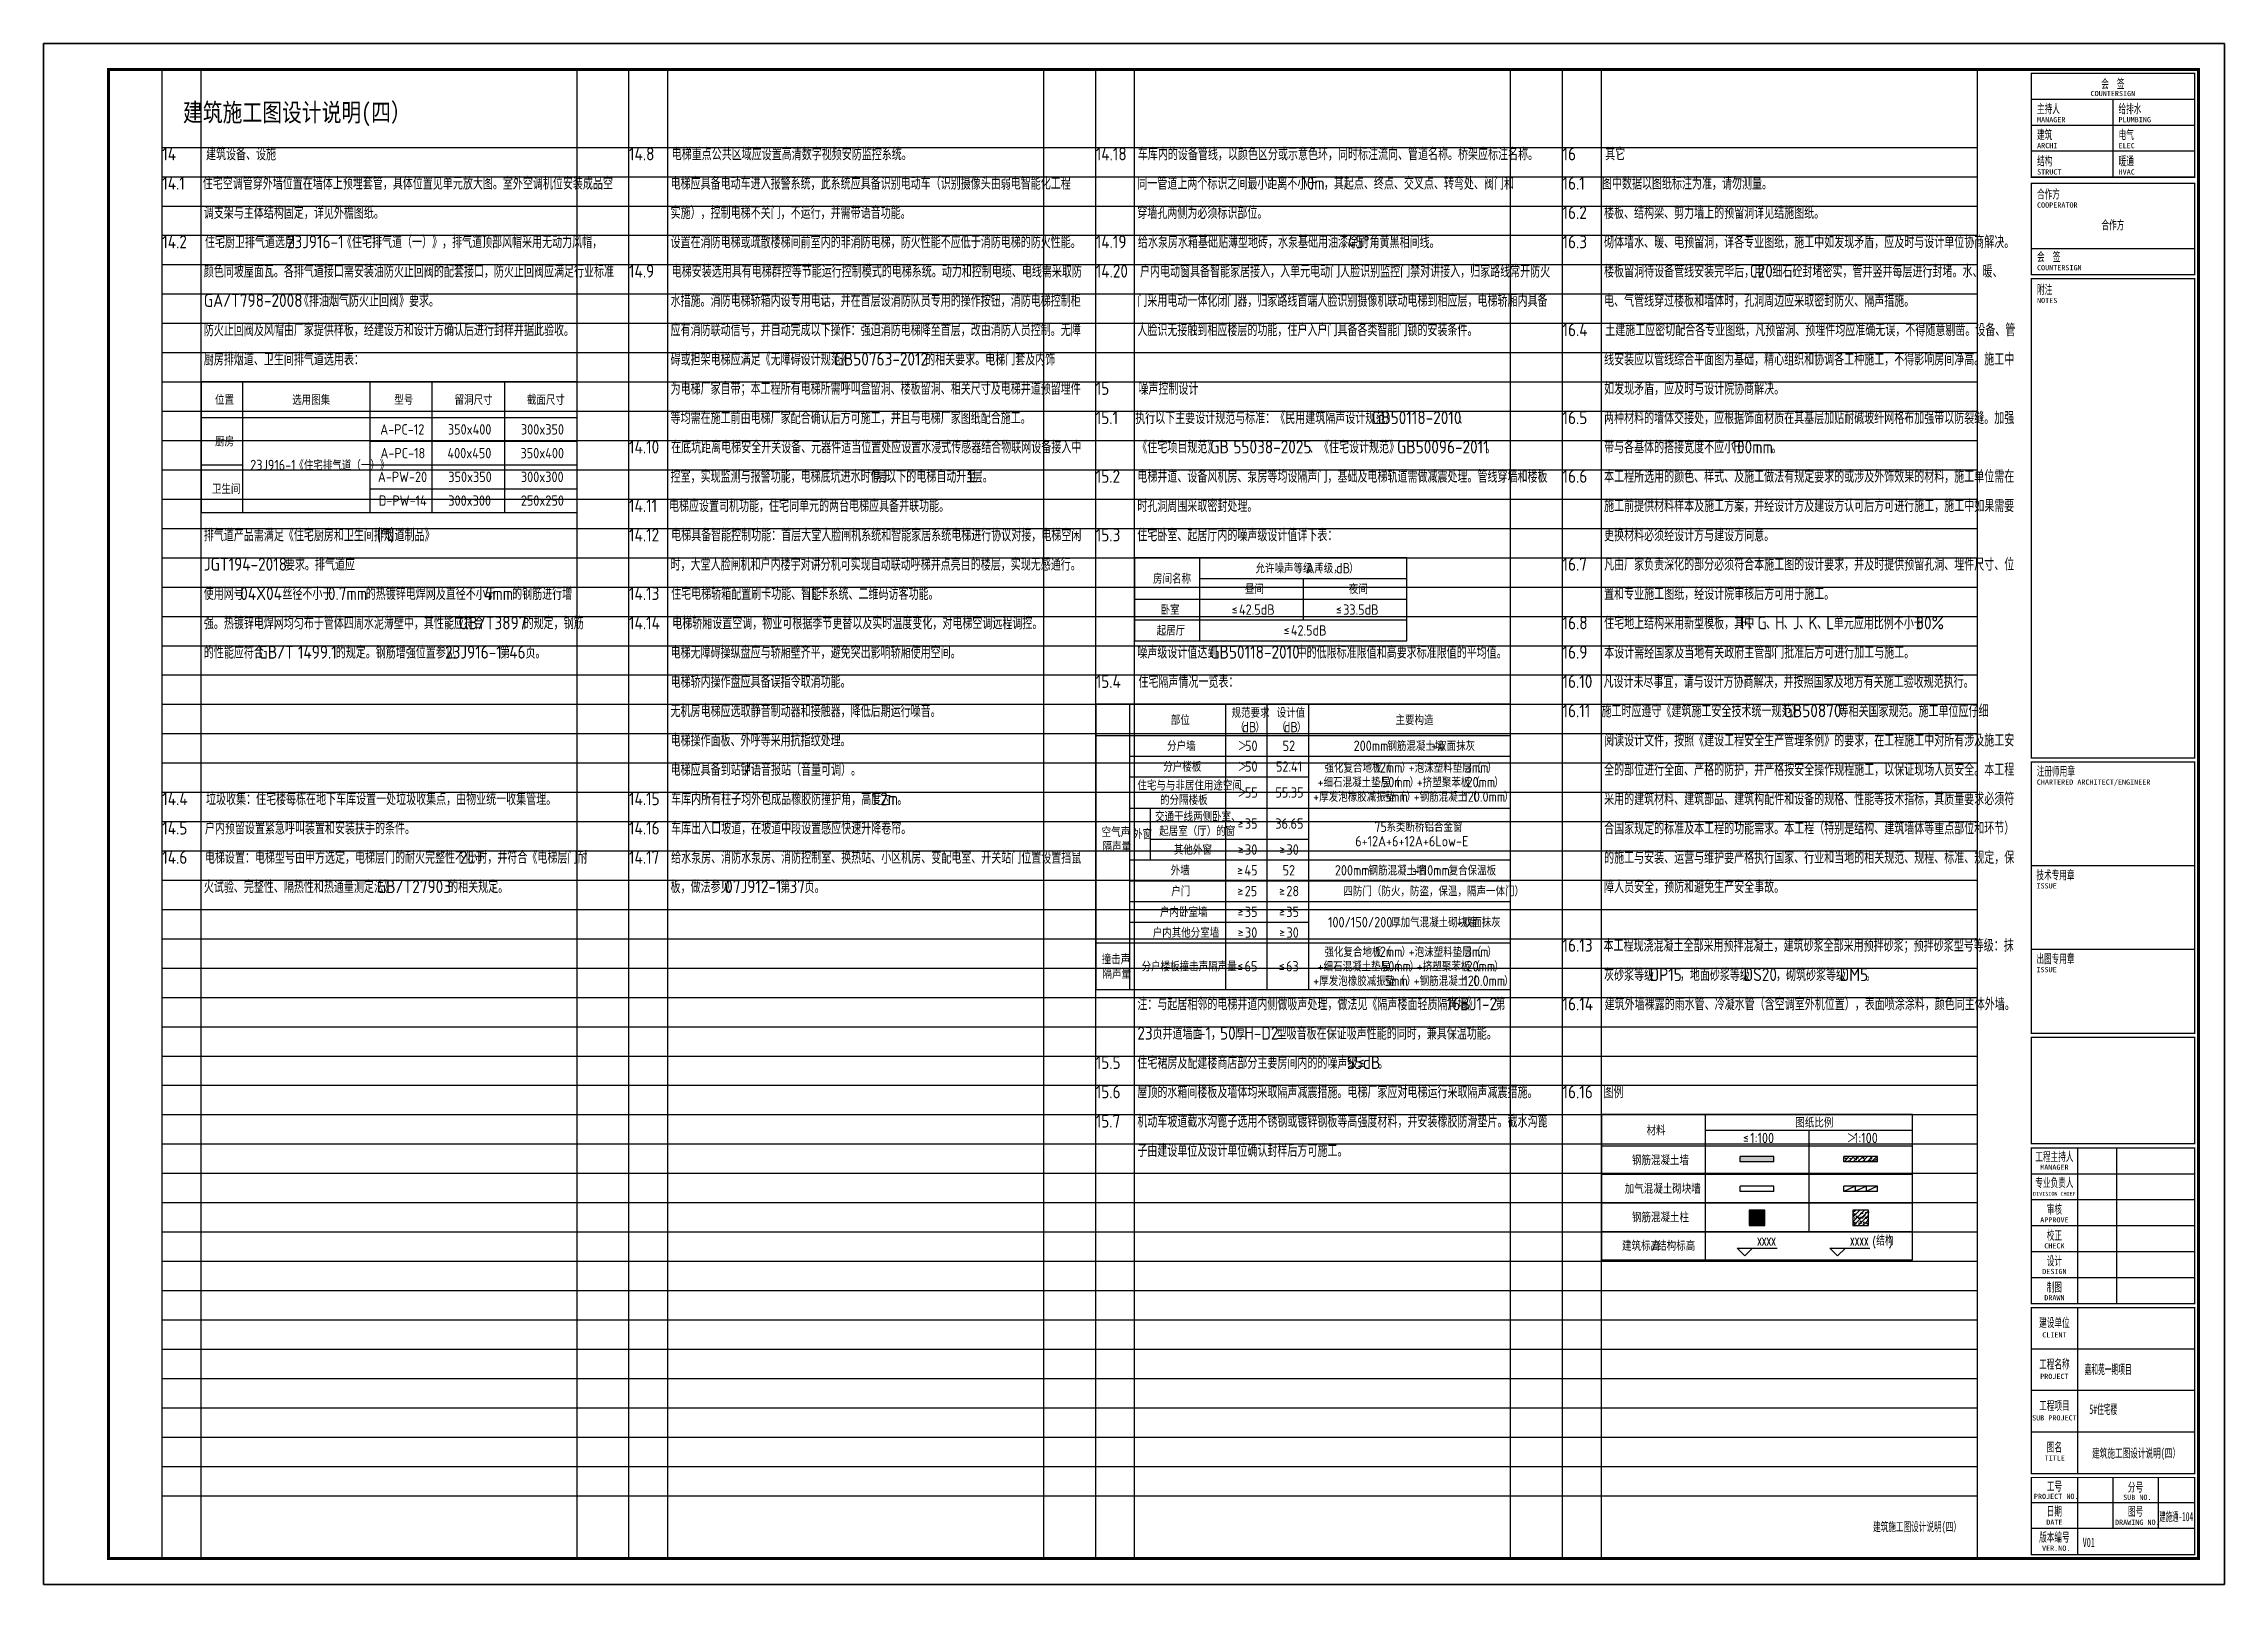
# Model space of a CAD drawing. Extents: x -444109 to -288567, y 158125 to 395725.
# Drawn here: x -372667 to -288567, y 158125 to 217525 of the extents above; entities that cross this region are included whole.
import ezdxf
from ezdxf.enums import TextEntityAlignment as Align

# ---------------------------------------------------------------- set-up
doc = ezdxf.new("R2010")
doc.units = 0
doc.header["$LTSCALE"] = 1000
doc.header["$MEASUREMENT"] = 0
doc.layers.get('Defpoints').update_dxf_attribs({"color": 171})
doc.layers.add('0-DCmeme', color=5, linetype='Continuous', plot=False)
doc.layers.add('0叠拼—建筑设计说明20191113$0$A-ANNO-TEXT', color=7, linetype='Continuous', lineweight=25)
doc.layers.add('0叠拼—消防设计说明20191113$0$A-ANNO-TEXT', color=7, linetype='Continuous', lineweight=25)
for name, color, linetype in [('_TITLE', 7, 'Continuous'), ('A-ANNO-ELEV_标高标注', 3, 'Continuous'), ('A-ANNO-TAB', 7, 'Continuous'), ('A-ANNO-TEXT', 7, 'Continuous'), ('A-ANNO-TITLE', 4, 'Continuous'), ('A-COLU', 255, 'Continuous'), ('A-WALL', 255, 'Continuous'), ('A-WALL-钢筋砼墙', 60, 'Continuous'), ('A-WALL_HATCH', 8, 'Continuous'), ('DC', 7, 'Continuous'), ('PUB_HATCH', 8, 'Continuous')]:
    doc.layers.add(name, color=color, linetype=linetype)
doc.styles.add('-宋体', font='', dxfattribs={"width": 0.8})
doc.styles.add('_TCH_DIM', font='SIMPLEX', dxfattribs={"bigfont": 'GBCBIG'})
doc.styles.get("Standard").update_dxf_attribs({"font": 'GBENOR', "bigfont": 'GBCBIG'})
doc.styles.add('宋体', font='', dxfattribs={"width": 0.8})
doc.styles.get('-宋体').set_extended_font_data('SimSun')
doc.styles.get('宋体').set_extended_font_data('SimSun')
pattern_1 = [(45, (0, 0), (-88.388348, 88.388348), []), (50, (0, 0), (358.6301, -31.37607), [37.5, -412.5]), (355, (0, 0), (-69.37567, 376.09607), [30, -330]), (100.4514, (29.9, -2.6), (289.2547, 344.71977), [31.8701, -350.57106]), (46.1842, (0, 100), (533.6205, -82.7595), [56.25, -618.75]), (96.6356, (44.47, 93.1), (467.33135, 487.0589), [47.80514, -525.8565]), (351.1842, (0, 100), (467.331, 487.0593), [45, -495]), (21, (50, 75), (298.45353, -201.30945), [37.5, -412.5]), (326, (50, 75), (121.65767, 362.57502), [30, -330]), (71.4514, (74.87, 58.22), (420.1113, 161.26525), [31.8701, -350.57106]), (37.5, (0, 0), (6.07993, 166.446927), [0, -326, 0, -335, 0, -331.25]), (7.5, (0, 0), (131.53477, 197.20586), [0, -191, 0, -318.5, 0, -126.25]), (327.5, (-111.5, 0), (266.91122, -11.277436), [0, -125, 0, -390, 0, -517.5]), (317.5, (-161.5, 0), (291.59308, 50.05249), [0, -162.5, 0, -259, 0, -367.5])]

msp = doc.modelspace()

# ---------------------------------------------------------------- texts
at = {"style": '-宋体'}
for s, height, width, p in [('嘉和苑一期项目', 370, 0.5, (-293955, 166231)), ('5#住宅楼', 370, 0.5, (-293774, 164691)), ('V01', 350, 0.6, (-294033, 159570))]:
    msp.add_text(s, height=height, dxfattribs=dict(at, width=width)).set_placement(p)
at = {"layer": '0-DCmeme', "style": '-宋体', "width": 0.6}
msp.add_text('建筑施工图设计说明(四）', height=350, dxfattribs=at).set_placement((-300421, 160175), align=Align.CENTER)
at = {"layer": '0叠拼—建筑设计说明20191113$0$A-ANNO-TEXT'}
for s, height, p in [('14', 500, (-368092, 213025)), ('建筑设备、设施', 482.3, (-366404, 213025)), ('14.8', 500, (-350092, 213025)), ('电梯重点公共区域应设置高清数字视频安防监控系统。', 482.27, (-348446, 213025)), ('14.18', 500, (-332092, 213025)), ('车库内的设备管线，以颜色区分或示意色环，同时标注流向、管道名称。桥架应标注名称。', 482.27, (-330467, 213025)), ('16', 500, (-314092, 213025)), ('其它', 482.3, (-312446, 213025)), ('14.1', 500, (-368092, 211895)), ('住宅空调管穿外墙位置在墙体上预埋套管，具体位置见单元放大图。室外空调机位安装成品空', 482.27, (-366529, 211895)), ('电梯应具备电动车进入报警系统，此系统应具备识别电动车（识别摄像头由弱电智能化工程', 482.27, (-348488, 211895)), ('同一管道上两个标识之间最小距离不小于', 482.27, (-330488, 211895)), ('10m', 500, (-324169, 211895)), ('，其起点、终点、交叉点、转弯处、阀门和', 482.27, (-323294, 211895)), ('16.1', 500, (-314092, 211895)), ('图中数据以图纸标注为准，请勿测量。', 482.27, (-312571, 211895)), ('调支架与主体结构固定，详见外檐图纸。', 482.27, (-366488, 210765)), ('实施），控制电梯不关门，不运行，并需带语音功能。', 482.27, (-348488, 210765)), ('穿墙孔两侧为必须标识部位。', 482.27, (-330488, 210765)), ('16.2', 500, (-314092, 210765)), ('楼板、结构梁、剪力墙上的预留洞详见结施图纸。', 482.27, (-312488, 210765)), ('14.2', 500, (-368092, 209635)), ('住宅厨卫排气道选用', 482.3, (-366446, 209635)), ('23J916-1', 500, (-363286, 209635)), ('《住宅排气道（一）》，排气道顶部风帽采用无动力风帽，', 482.27, (-361160, 209635)), ('设置在消防电梯或疏散楼梯间前室内的非消防电梯，防火性能不应低于消防电梯的防火性能。', 482.27, (-348488, 209635)), ('14.19', 500, (-332092, 209635)), ('给水泵房水箱基础贴薄型地砖，水泵基础用油漆涂刷', 482.27, (-330465, 209635)), ('45', 500, (-322391, 209635)), ('°角黄黑相间线。', 482.3, (-321766, 209635)), ('16.3', 500, (-314092, 209635)), ('砌体墙水、暖、电预留洞，详各专业图纸，施工中如发现矛盾，应及时与设计单位协商解决。', 482.27, (-312488, 209635)), ('颜色同坡屋面瓦。各排气道接口需安装油防火止回阀的配套接口，防火止回阀应满足行业标准', 482.27, (-366488, 208505)), ('14.9', 500, (-350092, 208505)), ('电梯安装选用具有电梯群控等节能运行控制模式的电梯系统。动力和控制电缆、电线需采取防', 482.27, (-348445, 208505)), ('14.20', 500, (-332092, 208505)), ('户内电动窗具备智能家居接入，入单元电动门人脸识别监控门禁对讲接入，归家路线常开防火', 482.27, (-330384, 208505)), ('楼板留洞待设备管线安装完毕后，用', 482.27, (-312488, 208505)), ('C20', 500, (-306871, 208505)), ('细石砼封堵密实，管井竖井每层进行封堵。水、暖、', 482.27, (-305996, 208505)), ('GA/T798-2008', 500, (-366488, 207375)), ('《排油烟气防火止回阀》要求。', 482.27, (-362820, 207375)), ('水措施。消防电梯轿箱内设专用电话，并在首层设消防队员专用的操作按钮，消防电梯控制柜', 482.27, (-348488, 207375)), ('门采用电动一体化闭门器，归家路线首端人脸识别摄像机联动电梯到相应层，电梯轿厢内具备', 482.27, (-330488, 207375)), ('电、气管线穿过楼板和墙体时，孔洞周边应采取密封防火、隔声措施。', 482.27, (-312488, 207375)), ('防火止回阀及风帽由厂家提供样板，经建设方和设计方确认后进行封样并据此验收。', 482.27, (-366488, 206245)), ('应有消防联动信号，并自动完成以下操作：强迫消防电梯降至首层，改由消防人员控制。无障', 482.27, (-348488, 206245)), ('人脸识无接触到相应楼层的功能，住户入户门具备各类智能门锁的安装条件。', 482.27, (-330488, 206245)), ('16.4', 500, (-314092, 206245)), ('土建施工应密切配合各专业图纸，凡预留洞、预埋件均应准确无误，不得随意剔凿。设备、管', 482.27, (-312446, 206245)), ('厨房排烟道、卫生间排气道选用表：', 482.27, (-366488, 205115)), ('碍或担架电梯应满足《无障碍设计规范》', 482.27, (-348488, 205115)), ('GB50763-2012', 500, (-342169, 205115)), ('的相关要求。电梯门套及内饰', 482.27, (-338669, 205115)), ('线安装应以管线综合平面图为基础，精心组织和协调各工种施工，不得影响房间净高。施工中', 482.27, (-312488, 205115)), ('为电梯厂家自带；本工程所有电梯所需呼叫盒留洞、楼板留洞、相关尺寸及电梯井道预留埋件', 482.27, (-348488, 203985)), ('15', 500, (-332092, 203985)), ('噪声控制设计', 482.3, (-330446, 203985)), ('如发现矛盾，应及时与设计院协商解决。', 482.27, (-312488, 203985)), ('等均需在施工前由电梯厂家配合确认后方可施工，并且与电梯厂家图纸配合施工。', 482.27, (-348488, 202855)), ('15.1', 500, (-332092, 202855)), ('执行以下主要设计规范与标准：《民用建筑隔声设计规范》', 482.27, (-330571, 202855)), ('GB50118-2010', 500, (-321443, 202855)), ('、', 482, (-318110, 202855)), ('16.5', 500, (-314092, 202855)), ('两种材料的墙体交接处，应根据饰面材质在其基层加贴耐碱玻纤网格布加强带以防裂缝。加强', 482.27, (-312488, 202855)), ('14.10', 500, (-350092, 201725)), ('在底坑距离电梯安全开关设备、元器件适当位置处应设置水浸式传感器结合物联网设备接入中', 482.27, (-348467, 201725)), ('《住宅项目规范》', 482.3, (-330488, 201725)), ('GB', 500, (-327679, 201725)), ('55038-2025', 500, (-326783, 201725)), ('、《住宅设计规范》', 482.3, (-323867, 201725)), ('GB50096-2011', 500, (-320478, 201725)), ('。', 482, (-317060, 201725)), ('带与各基体的搭接宽度不应小于', 482.27, (-312488, 201725)), ('100mm', 500, (-307573, 201725)), ('。', 482, (-306031, 201725)), ('控室，实现监测与报警功能，电梯底坑进水时停于', 482.27, (-348488, 200595)), ('1', 500, (-340764, 200595)), ('层以下的电梯自动升至', 482.3, (-340556, 200595)), ('1', 500, (-337045, 200595)), ('层。', 482.3, (-336837, 200595)), ('15.2', 500, (-332092, 200595)), ('电梯井道、设备风机房、泵房等均设隔声门，基础及电梯轨道需做减震处理。管线穿墙和楼板', 482.27, (-330488, 200595)), ('16.6', 500, (-314092, 200595)), ('本工程所选用的颜色、样式、及施工做法有规定要求的或涉及外饰效果的材料，施工单位需在', 482.27, (-312488, 200595)), ('14.11', 500, (-350092, 199465)), ('电梯应设置司机功能，住宅同单元的两台电梯应具备并联功能。', 482.27, (-348550, 199465)), ('时孔洞周围采取密封处理。', 482.27, (-330488, 199465)), ('施工前提供材料样本及施工方案，并经设计方及建设方认可后方可进行施工，施工中如果需要', 482.27, (-312488, 199465)), ('排气道产品需满足《住宅厨房和卫生间排烟', 482.27, (-366488, 198335)), ('(', 500, (-359817, 198335)), ('气', 482, (-359651, 198335)), (')', 500, (-359300, 198335)), ('道制品》', 482.3, (-359133, 198335)), ('14.12', 500, (-350092, 198335)), ('电梯具备智能控制功能：首层大堂人脸闸机系统和智能家居系统电梯进行协议对接，电梯空闲', 482.27, (-348467, 198335)), ('15.3', 500, (-332092, 198335)), ('住宅卧室、起居厅内的噪声级设计值详下表：', 482.27, (-330488, 198335)), ('更换材料必须经设计方与建设方同意。', 482.27, (-312488, 198335)), ('JGT194-2018', 500, (-366488, 197205)), ('要求。排气道应', 482.3, (-363361, 197205)), ('时，大堂人脸闸机和户内楼宇对讲分机可实现自动联动呼梯并点亮目的楼层，实现无感通行。', 482.27, (-348488, 197205)), ('16.7', 500, (-314092, 197205)), ('凡由厂家负责深化的部分必须符合本施工图的设计要求，并及时提供预留孔洞、埋件尺寸、位', 482.27, (-312488, 197205)), ('使用网号', 482.3, (-366488, 196075)), ('04X04', 500, (-365083, 196075)), ('丝径不小于', 482.3, (-363458, 196075)), ('0.7mm', 500, (-361703, 196075)), ('的热镀锌电焊网及直径不小于', 482.27, (-360245, 196075)), ('4mm', 500, (-355681, 196075)), ('的钢筋进行增', 482.3, (-354598, 196075)), ('14.13', 500, (-350092, 196075)), ('住宅电梯轿箱配置刷卡功能、智能', 482.27, (-348467, 196075)), ('IC', 500, (-343201, 196075)), ('卡系统、二维码访客功能。', 482.27, (-342784, 196075)), ('置和专业施工图纸，经设计院审核后方可用于施工。', 482.27, (-312488, 196075)), ('强。热镀锌电焊网均匀布于管体四周水泥薄壁中，其性能应符合', 482.27, (-366488, 194945)), ('QB/T3897', 500, (-356658, 194945)), ('的规定，钢筋', 482.3, (-354156, 194945)), ('14.14', 500, (-350092, 194945)), ('电梯轿厢设置空调，物业可根据季节更替以及实时温度变化，对电梯空调远程调控。', 482.27, (-348425, 194945)), ('16.8', 500, (-314092, 194945)), ('住宅地上结构采用新型模板，其中', 482.27, (-312488, 194945)), ('F', 500, (-307222, 194945)), ('、', 482, (-306930, 194945)), ('G', 500, (-306579, 194945)), ('、', 482, (-306246, 194945)), ('H', 500, (-305895, 194945)), ('、', 482, (-305561, 194945)), ('J', 500, (-305210, 194945)), ('、', 482, (-304960, 194945)), ('K', 500, (-304609, 194945)), ('、', 482, (-304274, 194945)), ('L', 500, (-303923, 194945)), ('单元应用比例不小于', 482.3, (-303631, 194945)), ('80%', 500, (-300471, 194945)), ('的性能应符合', 482.3, (-366488, 193815)), ('GB/T', 500, (-364381, 193815)), ('1499.1', 500, (-362860, 193815)), ('的规定。钢筋增强位置参见', 482.27, (-361399, 193815)), ('23J916-1', 500, (-357186, 193815)), ('第', 482, (-355060, 193815)), ('46', 500, (-354709, 193815)), ('页。', 482.3, (-354084, 193815)), ('电梯无障碍操纵盘应与轿厢壁齐平，避免突出影响轿厢使用空间。', 482.27, (-348488, 193815)), ('噪声级设计值达到', 482.3, (-330488, 193815)), ('GB50118-2010', 500, (-327679, 193815)), ('中的低限标准限值和高要求标准限值的平均值。', 482.27, (-324346, 193815)), ('16.9', 500, (-314092, 193815)), ('本设计需经国家及当地有关政府主管部门批准后方可进行加工与施工。', 482.27, (-312486, 193815)), ('电梯轿内操作盘应具备误指令取消功能。', 482.27, (-348488, 192685)), ('15.4', 500, (-332092, 192685)), ('住宅隔声情况一览表：', 482.3, (-330446, 192685)), ('16.10', 500, (-314092, 192685)), ('凡设计未尽事宜，请与设计方协商解决，并按照国家及地方有关施工验收规范执行。', 482.27, (-312509, 192685)), ('无机房电梯应选取静音制动器和接触器，降低后期运行噪音。', 482.27, (-348488, 191555)), ('16.11', 500, (-314092, 191555)), ('施工时应遵守《建筑施工安全技术统一规范》', 482.27, (-312592, 191555)), ('GB50870', 500, (-305571, 191555)), ('等相关国家规范。施工单位应仔细', 482.27, (-303446, 191555)), ('电梯操作面板、外呼等采用抗指纹处理。', 482.27, (-348488, 190425)), ('阅读设计文件，按照《建设工程安全生产管理条例》的要求，在工程施工中对所有涉及施工安', 482.27, (-312488, 190425)), ('电梯应具备到站钟', 482.3, (-348488, 189295)), ('/', 500, (-345679, 189295)), ('语音报站（音量可调）。', 482.27, (-345388, 189295)), ('全的部位进行全面、严格的防护，并严格按安全操作规程施工，以保证现场人员安全。本工程', 482.27, (-312488, 189295)), ('14.4', 500, (-368092, 188165)), ('垃圾收集：住宅楼每栋在地下车库设置一处垃圾收集点，由物业统一收集管理。', 482.27, (-366404, 188165)), ('14.15', 500, (-350092, 188165)), ('车库内所有柱子均外包成品橡胶防撞护角，高度为', 482.27, (-348467, 188165)), ('1.2m', 500, (-340743, 188165)), ('采用的建筑材料、建筑部品、建筑构配件和设备的规格、性能等技术指标，其质量要求必须符', 482.27, (-312488, 188165)), ('户内预留设置紧急呼叫装置和安装扶手的条件。', 482.27, (-366446, 187035)), ('车库出入口坡道，在坡道中段设置感应快速升降卷帘。', 482.27, (-348467, 187035)), ('。', 482, (-339743, 188165)), ('合国家规定的标准及本工程的功能需求。本工程（特别是结构、建筑墙体等重点部位和环节）', 482.27, (-312488, 187035)), ('14.5', 500, (-368092, 187035)), ('14.16', 500, (-350092, 187035)), ('14.6', 500, (-368092, 185905)), ('电梯设置：电梯型号由甲方选定，电梯层门的耐火完整性不低于', 482.27, (-366446, 185905)), ('2', 500, (-356616, 185905)), ('小时，并符合《电梯层门耐', 482.27, (-356325, 185905)), ('14.17', 500, (-350092, 185905)), ('给水泵房、消防水泵房、消防控制室、换热站、小区机房、变配电室、开关站门位置设置挡鼠', 482.27, (-348467, 185905)), ('的施工与安装、运营与维护要严格执行国家、行业和当地的相关规范、规程、标准、规定，保', 482.27, (-312488, 185905)), ('火试验、完整性、隔热性和热通量测定法》', 482.27, (-366488, 184775)), ('GB/T27903', 500, (-359817, 184775)), ('的相关规定。', 482.3, (-357066, 184775)), ('板，做法参见', 482.3, (-348488, 184775)), ('07J912-1', 500, (-346381, 184775)), ('第', 482, (-344255, 184775)), ('37', 500, (-343904, 184775)), ('页。', 482.3, (-343320, 184775)), ('障人员安全，预防和避免生产安全事故。', 482.27, (-312488, 184775)), ('16.13', 500, (-314092, 182515)), ('本工程现浇混凝土全部采用预拌混凝土，建筑砂浆全部采用预拌砂浆；预拌砂浆型号等级：抹', 482.27, (-312509, 182515)), ('灰砂浆等级', 482.3, (-312488, 181385)), ('DP15', 500, (-310732, 181385)), ('，地面砂浆等级', 482.3, (-309566, 181385)), ('DS20', 500, (-307108, 181385)), ('，砌筑砂浆等级', 482.3, (-305858, 181385)), ('DM5', 500, (-303401, 181385)), ('。', 482, (-302401, 181385)), ('注：与起居相邻的电梯井道内侧做吸声处理，做法见《隔声楼面轻质隔声墙》', 482.27, (-330488, 180255)), ('16BJ1-2', 500, (-318552, 180255)), ('第', 482, (-316677, 180255)), ('16.14', 500, (-314092, 180255)), ('建筑外墙裸露的雨水管、冷凝水管（含空调室外机位置），表面喷涂涂料，颜色同主体外墙。', 482.27, (-312467, 180255)), ('23', 500, (-330488, 179125)), ('页井道墙面', 482.3, (-329904, 179125)), ('-1', 500, (-328149, 179125)), ('，', 482, (-327649, 179125)), ('50', 500, (-327298, 179125)), ('厚', 482, (-326715, 179125)), ('H-D2', 500, (-326364, 179125)), ('型吸音板在保证吸声性能的同时，兼具保温功能。', 482.27, (-325114, 179125)), ('15.5', 500, (-332092, 177995)), ('住宅裙房及配建楼商店部分主要房间内的的噪声级≤', 482.27, (-330488, 177995)), ('55dB', 500, (-322413, 177995)), ('。', 482, (-321205, 177995)), ('15.6', 500, (-332092, 176865)), ('屋顶的水箱间楼板及墙体均采取隔声减震措施。电梯厂家应对电梯运行采取隔声减震措施。', 482.27, (-330488, 176865)), ('16.16', 500, (-314092, 176865)), ('图例', 482.3, (-312509, 176865)), ('15.7', 500, (-332092, 175735)), ('机动车坡道截水沟篦子选用不锈钢或镀锌钢板等高强度材料，并安装橡胶防滑垫片。截水沟篦', 482.27, (-330488, 175735)), ('子由建设单位及设计单位确认封样后方可施工。', 482.27, (-330488, 174605))]:
    msp.add_text(s, height=height, dxfattribs=at).set_placement(p)
at = {"layer": '0叠拼—消防设计说明20191113$0$A-ANNO-TEXT', "style": '宋体', "width": 0.8}
msp.add_text('建筑施工图设计说明(四）', height=700, dxfattribs=at).set_placement((-367292, 214525))
at = {"layer": 'A-ANNO-TAB'}
for s, height, p in [('位置', 385.8, (-366056, 203599)), ('选用图集', 385.8, (-363082, 203599)), ('型号', 385.8, (-359145, 203599)), ('留洞尺寸', 385.8, (-356820, 203599)), ('截面尺寸', 385.8, (-354030, 203599)), ('A-PC-12', 400, (-359685, 202454)), ('350x400', 400, (-357075, 202454)), ('300x350', 400, (-354259, 202454)), ('厨房', 385.8, (-366054, 201996)), ('A-PC-18', 400, (-359675, 201539)), ('400x450', 400, (-357092, 201539)), ('350x400', 400, (-354275, 201539)), ('23J916-1', 400, (-364699, 201081)), ('《住宅排气道（一）》', 385.8, (-362998, 201081)), ('A-PW-20', 400, (-359775, 200623)), ('350x350', 400, (-357059, 200623)), ('300x300', 400, (-354259, 200623)), ('卫生间', 385.8, (-366175, 200165)), ('D-PW-14', 400, (-359742, 199708)), ('300x300', 400, (-357059, 199708)), ('250x250', 400, (-354263, 199708)), ('房间名称', 385.8, (-329882, 196705)), ('允许噪声等级（', 385.8, (-325932, 197105)), ('A', 400, (-323966, 197105)), ('声级，', 385.8, (-323666, 197105)), ('dB', 400, (-322823, 197105)), ('）', 386, (-322323, 197105)), ('昼间', 385.8, (-326337, 196305)), ('夜间', 385.8, (-322332, 196305)), ('起居厅', 385.8, (-329744, 194705)), ('卧室', 385.8, (-329591, 195505)), ('≤', 386, (-326849, 195505)), ('42.5dB', 400, (-326568, 195505)), ('≤', 386, (-322832, 195505)), ('33.5dB', 400, (-322551, 195505)), ('≤', 386, (-324849, 194705)), ('42.5dB', 400, (-324568, 194705)), ('规范要求', 385.8, (-326854, 191535)), ('设计值', 385.8, (-325113, 191535)), ('部位', 385.8, (-329199, 191255)), ('（', 386, (-326718, 190975)), ('dB', 400, (-326437, 190975)), ('）', 386, (-325937, 190975)), ('（', 386, (-325118, 190975)), ('dB', 400, (-324837, 190975)), ('）', 386, (-324337, 190975)), ('主要构造', 385.8, (-320532, 191255)), ('分户墙', 385.8, (-329342, 190255)), ('＞', 386, (-326616, 190255)), ('50', 400, (-326335, 190255)), ('52', 400, (-324885, 190255)), ('200mm', 400, (-322146, 190255)), ('钢筋混凝土墙', 385.8, (-320846, 190255)), ('+', 400, (-319161, 190255)), ('双面抹灰', 385.8, (-318927, 190255)), ('分户楼板', 385.8, (-329489, 189455)), ('＞', 386, (-326616, 189455)), ('50', 400, (-326335, 189455)), ('52.41', 400, (-325142, 189455)), ('细石混凝土垫层（', 385.8, (-323305, 188855)), ('强化复合地板（', 385.8, (-323272, 189415)), ('12mm', 400, (-321306, 189415)), ('50mm', 400, (-321059, 188855)), ('）', 386, (-320306, 189415)), ('+', 400, (-320025, 189415)), ('）', 386, (-319992, 188855)), ('泡沫塑料垫层（', 385.8, (-319792, 189415)), ('挤塑聚苯板（', 385.8, (-319478, 188855)), ('3mm', 400, (-317826, 189415)), ('20mm', 400, (-317793, 188855)), ('）', 386, (-316993, 189415)), ('）', 386, (-316726, 188855)), ('住宅与与非居住用途空间', 385.82, (-330487, 188735)), ('的分隔楼板', 385.8, (-329612, 188175)), ('＞', 386, (-326623, 188455)), ('55', 400, (-326342, 188455)), ('55.35', 400, (-325165, 188455)), ('+', 400, (-323708, 188295)), ('+', 400, (-323539, 188855)), ('厚发泡橡胶减振垫（', 385.8, (-323474, 188295)), ('5mm', 400, (-320947, 188295)), ('）', 386, (-320113, 188295)), ('+', 400, (-319832, 188295)), ('+', 400, (-319711, 188855)), ('钢筋混凝土（', 385.8, (-319599, 188295)), ('120.0mm', 400, (-317914, 188295)), ('）', 386, (-316347, 188295)), ('交通干线两侧卧室、', 385.8, (-329806, 187535)), ('≥', 386, (-326623, 187255)), ('35', 400, (-326342, 187255)), ('36.65', 400, (-325165, 187255)), ('系类断桥铝合金窗', 385.8, (-320882, 187135)), ('空气声', 385.8, (-331863, 186935)), ('隔声量', 385.8, (-331831, 186375)), ('外窗', 385.8, (-330649, 186855)), ('起居室（厅）的窗', 385.8, (-329644, 186975)), ('6+12A+6+12A+6Low-E', 400, (-322085, 186575)), ('75', 400, (-321349, 187135)), ('外墙', 385.8, (-329201, 185455)), ('其他外窗', 385.8, (-329078, 186255)), ('≥', 386, (-326616, 186255)), ('30', 400, (-326335, 186255)), ('≥', 386, (-325016, 186255)), ('30', 400, (-324735, 186255)), ('钢筋混凝土墙', 385.8, (-321570, 185455)), ('复合保温板', 385.8, (-318484, 185455)), ('户门', 385.8, (-329180, 184655)), ('≥', 386, (-326639, 185455)), ('45', 400, (-326358, 185455)), ('25', 400, (-326346, 184655)), ('52', 400, (-324885, 185455)), ('28', 400, (-324739, 184655)), ('200mm', 400, (-322870, 185455)), ('四防门（防火，防盗，保温，隔声一体门）', 385.82, (-322542, 184655)), ('+110mm', 400, (-319884, 185455)), ('户内卧室墙', 385.8, (-329614, 183855)), ('≥', 386, (-326627, 184655)), ('35', 400, (-326342, 183855)), ('≥', 386, (-325020, 184655)), ('35', 400, (-324742, 183855)), ('户内其他分室墙', 385.8, (-329895, 183055)), ('≥', 386, (-326623, 183855)), ('≥', 386, (-326616, 183055)), ('30', 400, (-326335, 183055)), ('≥', 386, (-325023, 183855)), ('≥', 386, (-325016, 183055)), ('30', 400, (-324735, 183055)), ('100/150/200', 400, (-323134, 183455)), ('厚加气混凝土砌块墙', 385.8, (-320700, 183455)), ('+', 400, (-318173, 183455)), ('双面抹灰', 385.8, (-317939, 183455)), ('强化复合地板（', 385.8, (-323272, 182315)), ('12mm', 400, (-321306, 182315)), ('）', 386, (-320306, 182315)), ('+', 400, (-320025, 182315)), ('泡沫塑料垫层（', 385.8, (-319792, 182315)), ('3mm', 400, (-317826, 182315)), ('）', 386, (-316993, 182315)), ('撞击声', 385.8, (-331863, 182035)), ('隔声量', 385.8, (-331831, 181475)), ('分户楼板撞击声隔声量', 385.8, (-330323, 181755)), ('≤', 386, (-326633, 181755)), ('65', 400, (-326352, 181755)), ('≤', 386, (-325033, 181755)), ('63', 400, (-324752, 181755)), ('+', 400, (-323539, 181755)), ('细石混凝土垫层（', 385.8, (-323305, 181755)), ('50mm', 400, (-321059, 181755)), ('）', 386, (-319992, 181755)), ('+', 400, (-319711, 181755)), ('挤塑聚苯板（', 385.8, (-319478, 181755)), ('20mm', 400, (-317793, 181755)), ('）', 386, (-316726, 181755)), ('+', 400, (-323708, 181195)), ('厚发泡橡胶减振垫（', 385.8, (-323474, 181195)), ('5mm', 400, (-320947, 181195)), ('）', 386, (-320113, 181195)), ('+', 400, (-319832, 181195)), ('钢筋混凝土（', 385.8, (-319599, 181195)), ('120.0mm', 400, (-317914, 181195)), ('）', 386, (-316347, 181195)), ('材料', 385.8, (-310851, 175435)), ('图纸比例', 385.8, (-305113, 175735)), ('≤', 386, (-307132, 175135)), ('1:100', 400, (-306852, 175135)), ('＞', 386, (-303132, 175135)), ('1:100', 400, (-302852, 175135)), ('钢筋混凝土墙', 385.8, (-311413, 174285)), ('加气混凝土砌块墙', 385.8, (-311690, 173185)), ('钢筋混凝土柱', 385.8, (-311413, 172085)), ('建筑标高', 385.8, (-311798, 170985)), ('/', 400, (-310675, 170985)), ('结构标高', 385.8, (-310441, 170985))]:
    msp.add_text(s, height=height, dxfattribs=at).set_placement(p)
at = {"layer": 'A-ANNO-TEXT', "style": '_TCH_DIM'}
msp.add_text('结构', height=337.6, dxfattribs=at).set_placement((-301995, 171191))
at = {"layer": 'A-ANNO-TEXT', "style": '_TCH_DIM', "width": 0.705882}
for s, height, p in [('XXXX', 297.5, (-306583, 171191)), ('XXXX', 297.5, (-303005, 171191)), ('(', 298, (-302135, 171191)), (')', 298, (-301504, 171191))]:
    msp.add_text(s, height=height, dxfattribs=at).set_placement(p)
at = {"layer": 'A-ANNO-TITLE', "style": '-宋体', "width": 0.6}
for s, p in [('会  签', (-292867, 215806)), ('工程主持人', (-295122, 174441)), ('专业负责人', (-295122, 173441)), ('审核', (-295122, 172411)), ('校正', (-295122, 171410)), ('设计', (-295122, 170421)), ('制图', (-295122, 169410)), ('建设单位', (-295122, 168045)), ('工程名称', (-295122, 166445)), ('工程项目', (-295122, 164845)), ('图名', (-295120, 163245)), ('工号', (-295122, 161740)), ('分号', (-291994, 161702)), ('日期', (-295122, 160774)), ('图号', (-291994, 160771)), ('版本编号', (-295122, 159774))]:
    msp.add_text(s, height=350, dxfattribs=at).set_placement(p, align=Align.CENTER)
at = {"layer": 'A-ANNO-TITLE', "style": '-宋体'}
for s, height, p in [('COUNTERSIGN', 200, (-292867, 215502)), ('MANAGER', 200, (-295122, 174108)), ('DIVISION CHIEF', 150, (-295122, 173108)), ('APPROVE', 200, (-295122, 172078)), ('CHECK', 200, (-295122, 171077)), ('DESIGN', 200, (-295122, 170088)), ('DRAWN', 200, (-295122, 169077)), ('CLIENT', 200, (-295122, 167645)), ('PROJECT', 200, (-295122, 166045)), ('SUB PROJECT', 200, (-295122, 164445)), ('TITLE', 200, (-295108, 162893)), ('PROJECT NO.', 200, (-295052, 161419)), ('SUB NO.', 200, (-291924, 161381)), ('DATE', 200, (-295122, 160422)), ('DRAWING NO.', 200, (-291924, 160419)), ('VER.NO.', 200, (-295052, 159422))]:
    msp.add_text(s, height=height, dxfattribs=at).set_placement(p, align=Align.CENTER)
for s, p in [('MANAGER', (-295793, 214493)), ('PLUMBING', (-292650, 214493)), ('ARCHI', (-295789, 213493, 100)), ('ELEC', (-292647, 213493, 100)), ('STRUCT', (-295789, 212479, 100)), ('HVAC', (-292647, 212479, 100)), ('COOPERATOR', (-295793, 211203)), ('COUNTERSIGN', (-295793, 208786)), ('NOTES', (-295793, 207523)), ('CHARTERED ARCHITECT/ENGINEER', (-295802, 188955)), ('ISSUE', (-295816, 184954)), ('ISSUE', (-295816, 181724))]:
    msp.add_text(s, height=200, dxfattribs=at).set_placement(p)
at = {"layer": 'A-ANNO-TITLE', "style": '-宋体', "width": 0.6}
for s, p in [('主持人', (-295793, 214843)), ('给排水', (-292650, 214843)), ('建筑', (-295793, 213843)), ('电气', (-292647, 213843, 100)), ('结构', (-295789, 212829, 100)), ('暖通', (-292647, 212829, 100)), ('合作方', (-295793, 211553)), ('会  签  ', (-295793, 209136)), ('附注', (-295793, 207873)), ('注册师用章', (-295802, 189305)), ('技术专用章', (-295816, 185304)), ('出图专用章', (-295816, 182074))]:
    msp.add_text(s, height=350, dxfattribs=at).set_placement(p)
msp.add_attdef('合作方', text='', height=350, dxfattribs=at).set_placement((-292867, 210364), align=Align.CENTER)
at = {"layer": 'DC', "style": '-宋体'}
for s, width, p in [('建筑施工图设计说明(四）', 0.6, (-291972, 163012)), ('建施通-104', 0.5, (-290422, 160564))]:
    msp.add_text(s, height=350, dxfattribs=dict(at, width=width)).set_placement(p, align=Align.CENTER)

# ---------------------------------------------------------------- blocks, each defined once
blk = doc.blocks.new('_FZH')
blk.add_lwpolyline([(-0.5, -0.5), (0.5, -0.5), (0.5, 0.5), (-0.5, 0.5)], close=True)
at = {"layer": 'PUB_HATCH'}
blk.add_solid([(-0.5, -0.5), (0.5, -0.5), (-0.5, 0.5), (0.5, 0.5)], dxfattribs=at)

# ---------------------------------------------------------------- hatches: boundary and pattern name
at = {"layer": 'A-WALL_HATCH'}
msp.add_hatch(color=256, dxfattribs=at).paths.add_polyline_path([(-305942, 174619), (-307242, 174619), (-307242, 174419), (-305942, 174419)])
h = msp.add_hatch(dxfattribs=at)
h.set_pattern_fill('钢筋混凝土', color=256, scale=50, style=0)
h.set_pattern_definition(pattern_1)
h.paths.add_polyline_path([(-301942, 174619), (-303242, 174619), (-303242, 174419), (-301942, 174419)])
h = msp.add_hatch(dxfattribs=at)
h.set_pattern_fill('钢筋混凝土', color=256, scale=50, style=0)
h.set_pattern_definition(pattern_1)
h.paths.add_polyline_path([(-302892, 171955), (-302292, 171955), (-302292, 172555), (-302892, 172555)])

# ---------------------------------------------------------------- linework, layer by layer
at = {"layer": '_TITLE', "ltscale": 0.5}
msp.add_lwpolyline([(-372667, 217525), (-288567, 217525), (-288567, 158125), (-372667, 158125)], close=True, dxfattribs=at)
at = {"layer": 'A-ANNO-ELEV_标高标注'}
for p, q in [((-307059, 170786), (-307359, 171086)), ((-307359, 171086), (-305813, 171086)), ((-307059, 170786), (-306759, 171086)), ((-303482, 170786), (-303782, 171086)), ((-303782, 171086), (-302235, 171086)), ((-303482, 170786), (-303182, 171086))]:
    msp.add_line(p, q, dxfattribs=at)
at = {"layer": 'A-ANNO-TAB'}
for points in [[(-366592, 199450), (-352092, 199450), (-352092, 204485), (-366592, 204485)], [(-330592, 194505), (-320092, 194505), (-320092, 197705), (-330592, 197705)], [(-332092, 181055), (-316092, 181055), (-316092, 192055), (-332092, 192055)], [(-312592, 170635), (-300592, 170635), (-300592, 176235), (-312592, 176235)]]:
    msp.add_lwpolyline(points, close=True, dxfattribs=at)
for points in [[(-364992, 204485), (-364992, 199450)], [(-360092, 204485), (-360092, 199450)], [(-357692, 204485), (-357692, 199450)], [(-354892, 204485), (-354892, 199450)], [(-366592, 203112), (-352092, 203112)], [(-360092, 202196), (-352092, 202196)], [(-366592, 201281), (-364992, 201281)], [(-360092, 201281), (-352092, 201281)], [(-360092, 200365), (-352092, 200365)], [(-328092, 197705), (-328092, 194505)], [(-328092, 196905), (-320092, 196905)], [(-324092, 196905), (-324092, 195305)], [(-330592, 196105), (-320092, 196105)], [(-330592, 195305), (-320092, 195305)], [(-330792, 192055), (-330792, 181055)], [(-327092, 192055), (-327092, 181055)], [(-325492, 192055), (-325492, 181055)], [(-323892, 192055), (-323892, 181055)], [(-332092, 190855), (-316092, 190855)], [(-330792, 190055), (-316092, 190055)], [(-330792, 189255), (-323892, 189255)], [(-330792, 188055), (-316092, 188055)], [(-329992, 188055), (-329992, 186055)], [(-329992, 186855), (-323892, 186855)], [(-330792, 186055), (-316092, 186055)], [(-330792, 185255), (-316092, 185255)], [(-330792, 184455), (-316092, 184455)], [(-330792, 183655), (-323892, 183655)], [(-332092, 182855), (-316092, 182855)], [(-308592, 176235), (-308592, 170635)], [(-312592, 175035), (-300592, 175035)], [(-308592, 175635), (-300592, 175635)], [(-304592, 175635), (-304592, 171735)], [(-312592, 173935), (-300592, 173935)], [(-312592, 172835), (-300592, 172835)], [(-312592, 171735), (-300592, 171735)]]:
    msp.add_lwpolyline(points, dxfattribs=at)
at = {"layer": 'A-ANNO-TITLE'}
for p, q in [((-289717, 216375), (-296017, 216375)), ((-289717, 215375), (-296017, 215375)), ((-292867, 215375), (-292867, 212375)), ((-289717, 214375), (-296017, 214375)), ((-289717, 214375), (-296017, 214375)), ((-289717, 213375), (-296017, 213375)), ((-289717, 212375), (-296017, 212375)), ((-289717, 209619, 100), (-296017, 209619, 100)), ((-289717, 208614, 100), (-296017, 208614, 100)), ((-289717, 189980), (-296017, 189980)), ((-289717, 189830), (-296017, 189830)), ((-289717, 185830), (-296017, 185830)), ((-289717, 182600), (-296017, 182600)), ((-294227, 174945), (-294227, 168945)), ((-292727, 174945), (-292727, 168945)), ((-289717, 173945), (-296017, 173945)), ((-289717, 172945), (-296017, 172945)), ((-289717, 171945), (-296017, 171945)), ((-289717, 170945), (-296017, 170945)), ((-289717, 169945), (-296017, 169945)), ((-294227, 168795), (-294227, 162395)), ((-289717, 167195), (-296017, 167195)), ((-289717, 165595), (-296017, 165595)), ((-289717, 163995), (-296017, 163995)), ((-294227, 162245), (-294227, 159275)), ((-292867, 162245), (-292867, 160275)), ((-291122, 162245), (-291122, 160275)), ((-289717, 161275), (-296017, 161275)), ((-289717, 160275), (-296017, 160275))]:
    msp.add_line(p, q, dxfattribs=at)
msp.add_lwpolyline([(-372667, 158125), (-288567, 158125), (-288567, 217525), (-372667, 217525)], close=True, dxfattribs=at)
for points, const_width in [([(-370167, 159125), (-289567, 159125), (-289567, 216525), (-370167, 216525)], 120), ([(-296017, 216375), (-296017, 212375), (-289717, 212375), (-289717, 216375)], 50), ([(-296017, 208614), (-289717, 208614), (-289717, 212144), (-296017, 212144)], 50), ([(-296017, 189830), (-296017, 179369), (-289717, 179369), (-289717, 189830), (-289717, 189830), (-296017, 189830)], 50), ([(-296017, 179219), (-296017, 175119), (-289717, 175119), (-289717, 179219)], 50), ([(-296017, 174945), (-296017, 168945), (-289717, 168945), (-289717, 174945)], 50), ([(-296017, 174945), (-296017, 168945), (-289717, 168945), (-289717, 174945)], 50), ([(-296017, 168795), (-296017, 162395), (-289717, 162395), (-289717, 168795)], 50), ([(-296017, 162245), (-296017, 159275), (-289717, 159275), (-289717, 162245)], 50)]:
    msp.add_lwpolyline(points, close=True, dxfattribs=dict(at, const_width=const_width))
at = {"layer": 'A-ANNO-TITLE', "const_width": 50, "elevation": 100}
msp.add_lwpolyline([(-296017, 208464), (-296017, 189980), (-289717, 189980), (-289717, 208464), (-289717, 208464), (-296017, 208464)], close=True, dxfattribs=at)
at = {"layer": 'A-ANNO-TITLE'}
msp.add_point((-289567, 159125), dxfattribs=at)
at = {"layer": 'A-COLU'}
for p, q in [((-302292, 172555), (-302892, 172555)), ((-302892, 172555), (-302892, 171955)), ((-302292, 171955), (-302292, 172555)), ((-302892, 171955), (-302292, 171955))]:
    msp.add_line(p, q, dxfattribs=at)
at = {"layer": 'A-WALL'}
for p, q in [((-305942, 173475), (-307242, 173475)), ((-307242, 173275), (-307242, 173475)), ((-305942, 173275), (-307242, 173275)), ((-305942, 173275), (-305942, 173475)), ((-301942, 173475), (-303242, 173475)), ((-303242, 173275), (-303242, 173475)), ((-301942, 173275), (-303242, 173275)), ((-301942, 173275), (-301942, 173475))]:
    msp.add_line(p, q, dxfattribs=at)
at = {"layer": 'A-WALL-钢筋砼墙'}
for p, q in [((-305942, 174619), (-307242, 174619)), ((-307242, 174419), (-307242, 174619)), ((-305942, 174419), (-307242, 174419)), ((-305942, 174419), (-305942, 174619)), ((-301942, 174619), (-303242, 174619)), ((-303242, 174419), (-303242, 174619)), ((-301942, 174419), (-303242, 174419)), ((-301942, 174419), (-301942, 174619))]:
    msp.add_line(p, q, dxfattribs=at)
at = {"layer": 'A-WALL_HATCH'}
for p, q in [((-302809, 173475), (-303242, 173275)), ((-302375, 173475), (-302809, 173275)), ((-302809, 173475), (-302809, 173275)), ((-301942, 173475), (-302375, 173275)), ((-302375, 173475), (-302375, 173275))]:
    msp.add_line(p, q, dxfattribs=at)
at = {"layer": 'Defpoints', "color": 136}
for p, q in [((-368092, 159125), (-368092, 216525)), ((-366592, 159125), (-366592, 216525)), ((-352092, 159125), (-352092, 216525)), ((-350092, 159125), (-350092, 216525)), ((-348592, 159125), (-348592, 216525)), ((-334092, 159125), (-334092, 216525)), ((-332092, 159125), (-332092, 216525)), ((-330592, 159125), (-330592, 216525)), ((-316092, 159125), (-316092, 216525)), ((-314092, 159125), (-314092, 216525)), ((-312592, 159125), (-312592, 216525)), ((-298092, 159125), (-298092, 216525)), ((-368092, 213525), (-298092, 213525)), ((-368092, 212395), (-298092, 212395)), ((-368092, 211265), (-298092, 211265)), ((-368092, 210135), (-298092, 210135)), ((-368092, 209005), (-298092, 209005)), ((-368092, 207875), (-298092, 207875)), ((-368092, 206745), (-298092, 206745)), ((-368092, 205615), (-298092, 205615)), ((-368092, 204485), (-298092, 204485)), ((-368092, 203355), (-298092, 203355)), ((-368092, 202225), (-298092, 202225)), ((-368092, 201095), (-298092, 201095)), ((-368092, 199965), (-298092, 199965)), ((-368092, 198835), (-298092, 198835)), ((-368092, 197705), (-298092, 197705)), ((-368092, 196575), (-298092, 196575)), ((-368092, 195445), (-298092, 195445)), ((-368092, 194315), (-298092, 194315)), ((-368092, 193185), (-298092, 193185)), ((-368092, 192055), (-298092, 192055)), ((-368092, 190925), (-298092, 190925)), ((-368092, 189795), (-298092, 189795)), ((-368092, 188665), (-298092, 188665)), ((-368092, 187535), (-298092, 187535)), ((-368092, 186405), (-298092, 186405)), ((-368092, 185275), (-298092, 185275)), ((-368092, 184145), (-298092, 184145)), ((-368092, 183015), (-298092, 183015)), ((-368092, 181885), (-298092, 181885)), ((-368092, 180755), (-298092, 180755)), ((-368092, 179625), (-298092, 179625)), ((-368092, 178495), (-298092, 178495)), ((-368092, 177365), (-298092, 177365)), ((-368092, 176235), (-298092, 176235)), ((-368092, 175105), (-298092, 175105)), ((-368092, 173975), (-298092, 173975)), ((-368092, 172845), (-298092, 172845)), ((-368092, 171715), (-298092, 171715)), ((-368092, 170585), (-298092, 170585)), ((-368092, 169455), (-298092, 169455)), ((-368092, 168325), (-298092, 168325)), ((-368092, 167195), (-298092, 167195)), ((-368092, 166065), (-298092, 166065)), ((-368092, 164935), (-298092, 164935)), ((-368092, 163805), (-298092, 163805)), ((-368092, 162675), (-298092, 162675)), ((-368092, 161545), (-298092, 161545))]:
    msp.add_line(p, q, dxfattribs=at)

# ---------------------------------------------------------------- block references
at = {"layer": 'A-COLU', "xscale": 600, "yscale": 600, "zscale": 600}
msp.add_blockref('_FZH', (-306592, 172255), dxfattribs=at)

msp.set_redraw_order([(e.dxf.handle, doc.entitydb.next_handle()) for e in msp.query("TEXT MTEXT ATTDEF DIMENSION ARC_DIMENSION")])  # texts and dimensions are drawn at this point

doc.saveas('drawing.dxf')
